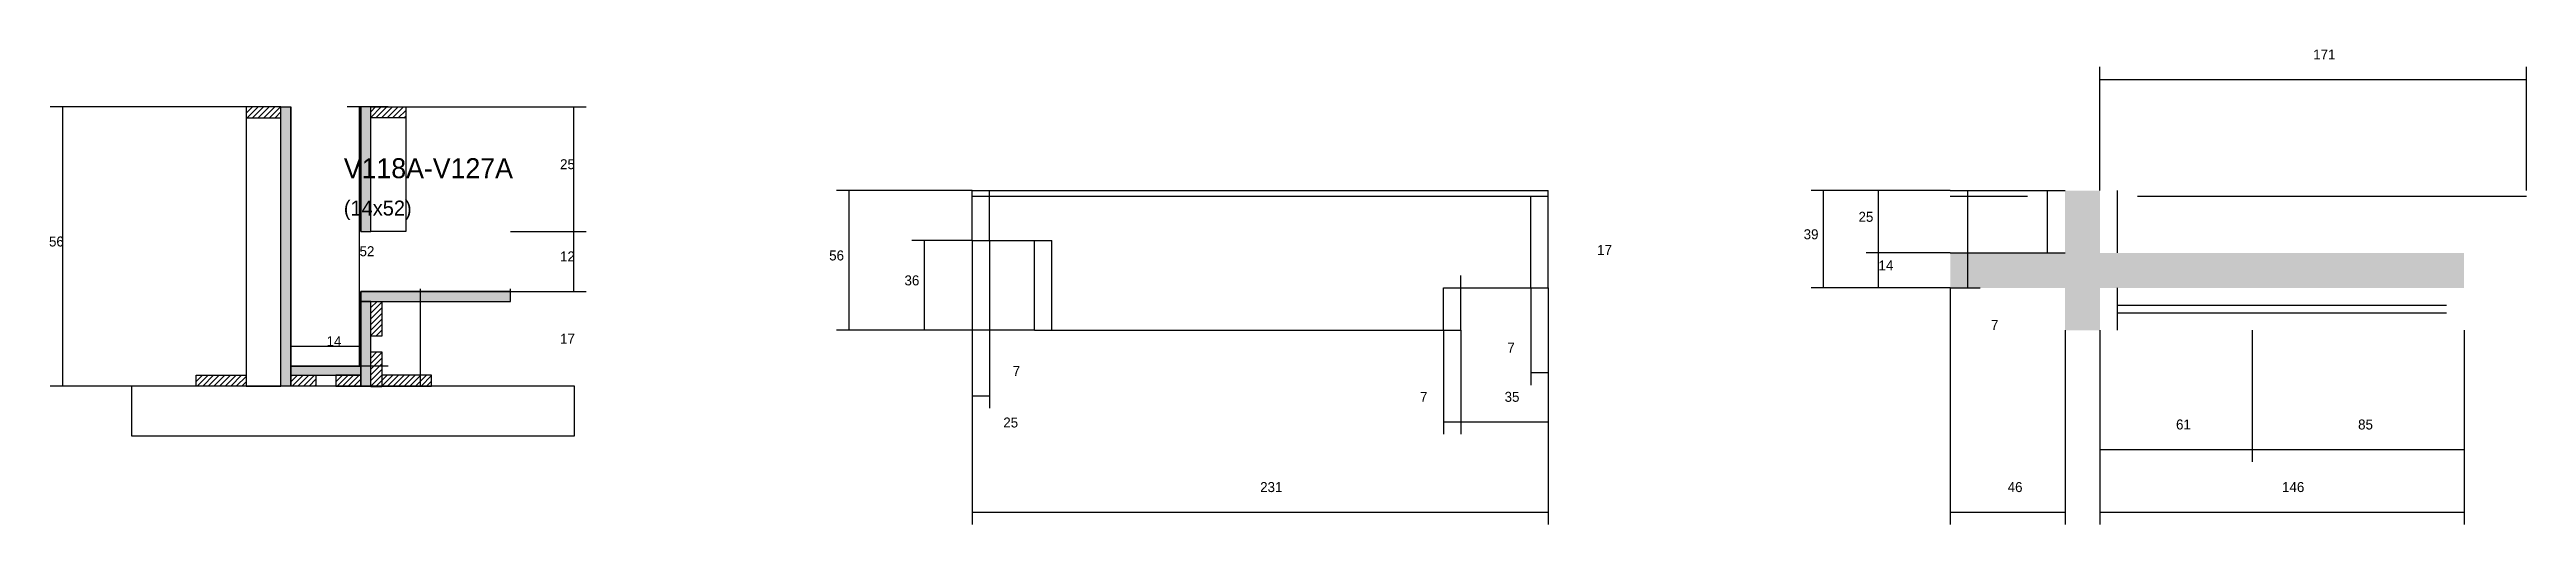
# Model space of a CAD drawing. Header units: metres. Extents: x 1002 to 2765, y -4903 to -4713.
# Drawn here: x 1772 to 2765, y -4903 to -4713 of the extents above; entities that cross this region are included whole.
import ezdxf

# ---------------------------------------------------------------- set-up
doc = ezdxf.new("R2010")
doc.units = ezdxf.units.M
for name, color, linetype in [('COTA', 241, 'Continuous'), ('Cota Seção (2x)', 4, 'Continuous'), ('Hachura', 253, 'Continuous'), ('Madeira', 126, 'Continuous'), ('Painéis', 200, 'Continuous'), ('SARR_2.2x7', 40, 'Continuous'), ('Texto Seção', 7, 'Continuous')]:
    doc.layers.add(name, color=color, linetype=linetype)

msp = doc.modelspace()

# ---------------------------------------------------------------- texts
at = {"layer": 'COTA'}
for s, p in [('171', (2679.8, -4716.7)), ('25', (1976.9, -4760.7)), ('39', (2475.5, -4788.8)), ('25', (2497.5, -4781.8)), ('56', (1772, -4791.7)), ('12', (1976.9, -4797.7)), ('56', (2084.8, -4797.3)), ('17', (2392.7, -4795.1)), ('36', (2115, -4807.3)), ('14', (2505.5, -4801.3)), ('7', (2550.6, -4825.2)), ('17', (1976.9, -4830.7)), ('7', (2356.7, -4834.3)), ('7', (2158.4, -4843.6)), ('7', (2321.7, -4854)), ('35', (2355.6, -4854)), ('25', (2154.6, -4864.3)), ('61', (2624.8, -4865.1)), ('85', (2697.8, -4865.1)), ('231', (2257.6, -4890.2)), ('46', (2557.3, -4890.2)), ('146', (2667.3, -4890.2))]:
    msp.add_text(s, height=4, dxfattribs=at).set_placement(p)
at = {"layer": 'Cota Seção (2x)'}
for s, p in [('52', (1896.5, -4795.6)), ('14', (1883.3, -4831.7))]:
    msp.add_text(s, height=4, dxfattribs=at).set_placement(p)
at = {"layer": 'Texto Seção'}
for s, height, p in [('V118A-V127A', 8, (1890.2, -4764.3)), ('(14x52)', 6, (1890.2, -4779.3))]:
    msp.add_text(s, height=height, dxfattribs=at).set_placement(p)

# ---------------------------------------------------------------- hatches: boundary and pattern name
at = {"layer": 'COTA'}
h = msp.add_hatch(dxfattribs=at)
h.set_pattern_fill('AR-CONC', scale=0.03)
h.paths.add_polyline_path([(2594.3, -4794.3), (2594.3, -4769.3), (2580.3, -4769.3), (2580.3, -4794.3), (2534.3, -4794.3), (2534.3, -4808.3), (2580.3, -4808.3), (2580.3, -4825.3), (2594.3, -4825.3), (2594.3, -4808.3), (2740.3, -4808.3), (2740.3, -4794.3)])
at = {"layer": 'Hachura'}
h = msp.add_hatch(dxfattribs=at)
h.set_pattern_fill('ANSI31', scale=0.5)
h.paths.add_polyline_path([(1865, -4740.1), (1865, -4735.7), (1865, -4735.7), (1851, -4735.7), (1851, -4735.7), (1851, -4740.1), (1851, -4740.1), (1865, -4740.1)])
h = msp.add_hatch(color=8, dxfattribs=at)
h.dxf.hatch_style = 1
h.paths.add_polyline_path([(1869, -4735.7), (1865, -4735.7), (1865, -4735.7), (1865, -4847.7), (1865, -4847.7), (1869, -4847.7), (1869, -4847.7), (1869, -4735.7)])
h = msp.add_hatch(color=8, dxfattribs=at)
h.dxf.hatch_style = 1
h.paths.add_polyline_path([(1901, -4735.7), (1897, -4735.7), (1897, -4785.7), (1901, -4785.7)])
h = msp.add_hatch(dxfattribs=at)
h.set_pattern_fill('ANSI31', scale=0.5)
h.paths.add_polyline_path([(1901, -4740.1), (1901, -4735.7), (1901, -4735.7), (1915, -4735.7), (1915, -4735.7), (1915, -4740.1), (1915, -4740.1), (1901, -4740.1)])
h = msp.add_hatch(color=8, dxfattribs=at)
h.dxf.hatch_style = 1
h.paths.add_polyline_path([(1957, -4813.7), (1957, -4809.7), (1957, -4809.7), (1897, -4809.7), (1897, -4809.7), (1897, -4813.7), (1897, -4813.7), (1957, -4813.7)])
h = msp.add_hatch(color=8, dxfattribs=at)
h.dxf.hatch_style = 1
h.paths.add_polyline_path([(1901, -4813.7), (1897, -4813.7), (1897, -4839.7), (1897, -4847.7), (1901, -4847.7)])
h = msp.add_hatch(dxfattribs=at)
h.set_pattern_fill('ANSI31', scale=0.5)
h.paths.add_polyline_path([(1905.4, -4827.7), (1901, -4827.7), (1901, -4827.7), (1901, -4813.7), (1901, -4813.7), (1905.4, -4813.7), (1905.4, -4813.7), (1905.4, -4827.7)])
h = msp.add_hatch(dxfattribs=at)
h.set_pattern_fill('ANSI31', scale=0.5)
h.paths.add_polyline_path([(1905.4, -4848), (1901, -4848), (1901, -4848), (1901, -4834), (1901, -4834), (1905.4, -4834), (1905.4, -4834), (1905.4, -4848)])
h = msp.add_hatch(dxfattribs=at)
h.set_pattern_fill('ANSI31', scale=0.5)
h.paths.add_polyline_path([(1831, -4847.7), (1831, -4843.3), (1831, -4843.3), (1851, -4843.3), (1851, -4843.3), (1851, -4847.7), (1851, -4847.7), (1831, -4847.7)])
h = msp.add_hatch(color=8, dxfattribs=at)
h.dxf.hatch_style = 1
h.paths.add_polyline_path([(1897, -4843.3), (1897, -4839.7), (1897, -4839.7), (1869, -4839.7), (1869, -4839.7), (1869, -4843.3), (1869, -4843.3), (1897, -4843.3)])
h = msp.add_hatch(dxfattribs=at)
h.set_pattern_fill('ANSI31', scale=0.5)
h.paths.add_polyline_path([(1869, -4847.7), (1869, -4843.3), (1869, -4843.3), (1879, -4843.3), (1879, -4843.3), (1879, -4847.7), (1879, -4847.7), (1869, -4847.7)])
h = msp.add_hatch(dxfattribs=at)
h.set_pattern_fill('ANSI31', scale=0.5)
h.paths.add_polyline_path([(1897, -4847.7), (1897, -4843.3), (1897, -4843.3), (1887, -4843.3), (1887, -4843.3), (1887, -4847.7), (1887, -4847.7), (1897, -4847.7)])
h = msp.add_hatch(dxfattribs=at)
h.set_pattern_fill('ANSI31', scale=0.5)
h.paths.add_polyline_path([(1925.4, -4847.7), (1925.4, -4843.3), (1925.4, -4843.3), (1905.4, -4843.3), (1905.4, -4843.3), (1905.4, -4847.7), (1905.4, -4847.7), (1925.4, -4847.7)])

# ---------------------------------------------------------------- linework, layer by layer
at = {"layer": 'COTA'}
for p, q in [((2594.3, -4769.3), (2594.3, -4719.7)), ((2594.3, -4724.7), (2765.3, -4724.7)), ((2765.3, -4769.3), (2765.3, -4719.7)), ((1851, -4735.7), (1772.5, -4735.7)), ((1777.5, -4847.7), (1777.5, -4735.7)), ((1915, -4735.7), (1987.4, -4735.7)), ((1982.4, -4785.7), (1982.4, -4735.7)), ((2142.1, -4769.3), (2087.8, -4769.3)), ((2092.8, -4825.3), (2092.8, -4769.3)), ((2534.3, -4769.3), (2478.5, -4769.3)), ((2483.5, -4808.3), (2483.5, -4769.3)), ((2534.3, -4769.3), (2500.5, -4769.3)), ((2505.5, -4794.3), (2505.5, -4769.3)), ((1957, -4785.7), (1987.4, -4785.7)), ((1957, -4785.7), (1987.4, -4785.7)), ((1982.4, -4809.7), (1982.4, -4785.7)), ((2142.1, -4789.3), (2118, -4789.3)), ((2123, -4825.3), (2123, -4789.3)), ((2142.1, -4789.3), (2142.1, -4903.2)), ((2142.1, -4789.3), (2142.1, -4856.6)), ((2142.1, -4789.3), (2172.1, -4789.3)), ((2149.1, -4789.3), (2149.1, -4856.6)), ((2167.1, -4825.3), (2167.1, -4789.3)), ((2534.3, -4794.3), (2500.5, -4794.3)), ((2534.3, -4794.3), (2500.5, -4794.3)), ((2505.5, -4808.3), (2505.5, -4794.3)), ((2541.3, -4808.3), (2541.3, -4794.3)), ((2541.3, -4794.3), (2546.3, -4794.3)), ((2338.1, -4825.3), (2338.1, -4803.3)), ((2373.1, -4808.3), (2373.1, -4803.3)), ((1921, -4847.7), (1921, -4808.7)), ((1921, -4813.7), (1957, -4813.7)), ((1957, -4813.7), (1957, -4808.7)), ((1957, -4809.7), (1987.4, -4809.7)), ((2338.1, -4808.3), (2373.1, -4808.3)), ((2366.1, -4808.3), (2366.1, -4847.3)), ((2373.1, -4808.3), (2373.1, -4903.2)), ((2373.1, -4808.3), (2373.1, -4847.3)), ((2373.1, -4808.3), (2373.1, -4867)), ((2534.3, -4808.3), (2478.5, -4808.3)), ((2534.3, -4808.3), (2500.5, -4808.3)), ((2534.3, -4808.3), (2534.3, -4903.2)), ((2534.3, -4808.3), (2546.3, -4808.3)), ((2167.1, -4825.3), (2087.8, -4825.3)), ((2167.1, -4825.3), (2118, -4825.3)), ((2167.1, -4825.3), (2172.1, -4825.3)), ((2331.1, -4825.3), (2331.1, -4867)), ((2338.1, -4825.3), (2338.1, -4867)), ((2338.1, -4825.3), (2338.1, -4867)), ((2580.3, -4825.3), (2580.3, -4903.2)), ((2594.3, -4825.3), (2594.3, -4878.1)), ((2594.3, -4825.3), (2594.3, -4903.2)), ((2655.3, -4825.3), (2655.3, -4878.1)), ((2655.3, -4825.3), (2655.3, -4878.1)), ((2740.3, -4825.3), (2740.3, -4878.1)), ((2740.3, -4825.3), (2740.3, -4903.2)), ((2366.1, -4842.3), (2373.1, -4842.3)), ((1835.4, -4847.7), (1772.5, -4847.7)), ((2142.1, -4851.6), (2149.1, -4851.6)), ((2331.1, -4862), (2338.1, -4862)), ((2338.1, -4862), (2373.1, -4862)), ((2594.3, -4873.1), (2655.3, -4873.1)), ((2655.3, -4873.1), (2740.3, -4873.1)), ((2142.1, -4898.2), (2373.1, -4898.2)), ((2534.3, -4898.2), (2580.3, -4898.2)), ((2594.3, -4898.2), (2740.3, -4898.2))]:
    msp.add_line(p, q, dxfattribs=at)
at = {"layer": 'Cota Seção (2x)'}
for p, q in [((1908, -4735.7), (1891.5, -4735.7)), ((1896.5, -4839.7), (1896.5, -4735.7)), ((1869, -4847.7), (1869, -4826.7)), ((1869, -4831.7), (1897, -4831.7)), ((1897, -4847.7), (1897, -4826.7)), ((1908, -4839.7), (1891.5, -4839.7))]:
    msp.add_line(p, q, dxfattribs=at)
at = {"layer": 'Madeira'}
for points in [[(1865, -4740.1), (1865, -4735.7), (1851, -4735.7), (1851, -4740.1)], [(1865, -4735.7), (1851, -4735.7), (1851, -4847.7), (1865, -4847.7)], [(1901, -4740.1), (1901, -4735.7), (1915, -4735.7), (1915, -4740.1)], [(1901, -4735.7), (1915, -4735.7), (1915, -4785.7), (1901, -4785.7)], [(1905.4, -4827.7), (1901, -4827.7), (1901, -4813.7), (1905.4, -4813.7)], [(1905.4, -4848), (1901, -4848), (1901, -4834), (1905.4, -4834)], [(1831, -4847.7), (1831, -4843.3), (1851, -4843.3), (1851, -4847.7)], [(1869, -4847.7), (1869, -4843.3), (1879, -4843.3), (1879, -4847.7)], [(1897, -4847.7), (1897, -4843.3), (1887, -4843.3), (1887, -4847.7)], [(1925.4, -4847.7), (1925.4, -4843.3), (1905.4, -4843.3), (1905.4, -4847.7)], [(1805.1, -4867.7), (1982.7, -4867.7), (1982.7, -4847.7), (1805.1, -4847.7)]]:
    msp.add_lwpolyline(points, close=True, dxfattribs=at)
at = {"layer": 'Painéis'}
for p, q in [((1869, -4847.7), (1869, -4735.7)), ((1897, -4785.7), (1897, -4735.7)), ((2142.1, -4769.3), (2373.1, -4769.3)), ((2142.1, -4789.3), (2142.1, -4769.3)), ((2373.1, -4808.3), (2373.1, -4769.3)), ((2534.3, -4769.3), (2580.3, -4769.3)), ((2142.1, -4789.3), (2167.1, -4789.3)), ((2167.1, -4825.3), (2167.1, -4789.3)), ((2534.3, -4794.3), (2580.3, -4794.3)), ((1897, -4809.7), (1957, -4809.7)), ((1897, -4813.7), (1897, -4809.7)), ((1897, -4847.7), (1897, -4813.7)), ((1957, -4813.7), (1957, -4809.7)), ((2338.1, -4808.3), (2373.1, -4808.3)), ((2338.1, -4825.3), (2338.1, -4808.3)), ((2167.1, -4825.3), (2338.1, -4825.3)), ((1869, -4839.7), (1897, -4839.7)), ((1869, -4843.3), (1869, -4839.7)), ((1897, -4843.3), (1897, -4839.7))]:
    msp.add_line(p, q, dxfattribs=at)
for points in [[(1865, -4735.7), (1869, -4735.7), (1869, -4847.7), (1865, -4847.7)], [(1901, -4735.7), (1897, -4735.7), (1897, -4785.7), (1901, -4785.7)], [(1957, -4813.7), (1957, -4809.7), (1897, -4809.7), (1897, -4813.7)], [(1901, -4813.7), (1897, -4813.7), (1897, -4847.7), (1901, -4847.7)], [(1897, -4843.3), (1897, -4839.7), (1869, -4839.7), (1869, -4843.3)]]:
    msp.add_lwpolyline(points, close=True, dxfattribs=at)
at = {"layer": 'SARR_2.2x7'}
for p, q in [((2142.1, -4771.5), (2373.1, -4771.5)), ((2149.1, -4789.3), (2149.1, -4769.3)), ((2366.1, -4808.3), (2366.1, -4771.5)), ((2534.3, -4771.5), (2565.3, -4771.5)), ((2541.3, -4794.3), (2541.3, -4769.3)), ((2573.3, -4794.3), (2573.3, -4769.3)), ((2601.3, -4794.3), (2601.3, -4769.3)), ((2609.3, -4771.5), (2765.3, -4771.5)), ((2167.1, -4789.3), (2174.1, -4789.3)), ((2174.1, -4825.3), (2174.1, -4789.3)), ((2331.1, -4825.3), (2331.1, -4808.3)), ((2331.1, -4808.3), (2338.1, -4808.3)), ((2601.3, -4825.3), (2601.3, -4808.3)), ((2601.3, -4815.3), (2655.3, -4815.3)), ((2655.3, -4815.3), (2733.3, -4815.3)), ((2601.3, -4818.3), (2655.3, -4818.3)), ((2655.3, -4818.3), (2733.3, -4818.3))]:
    msp.add_line(p, q, dxfattribs=at)

msp.set_redraw_order([(e.dxf.handle, doc.entitydb.next_handle()) for e in msp.query("TEXT MTEXT ATTDEF DIMENSION ARC_DIMENSION")])  # texts and dimensions are drawn at this point

doc.saveas('drawing.dxf')
